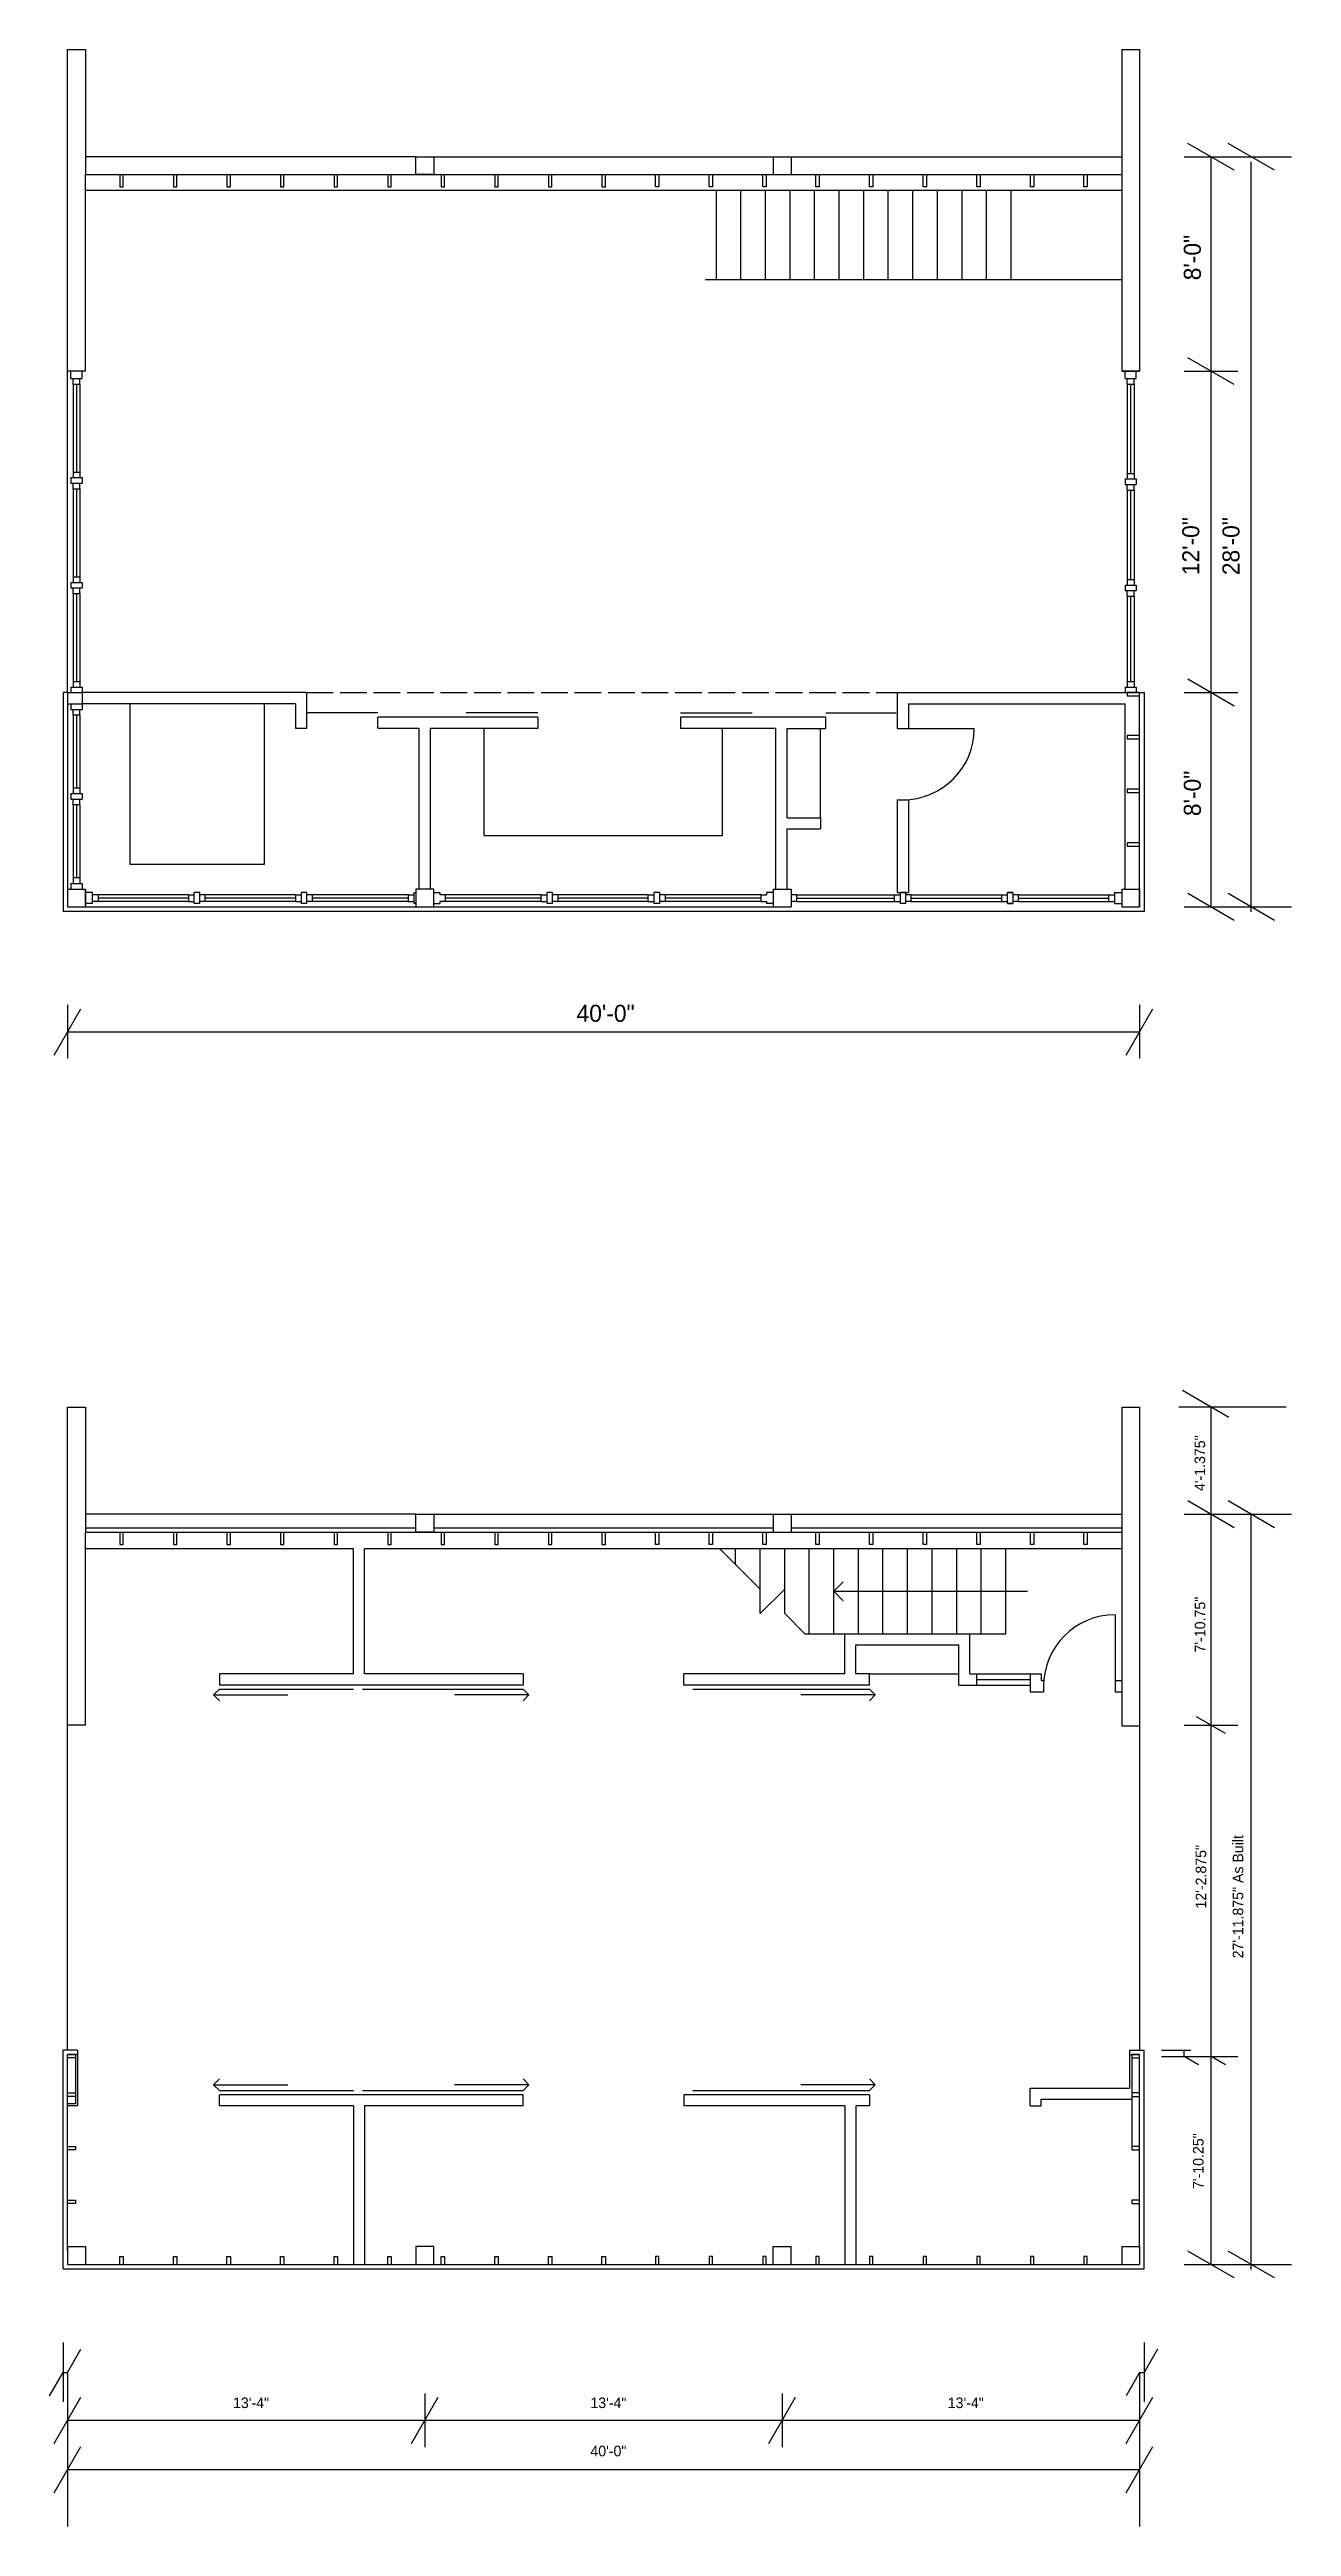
# Model space of a CAD drawing. Header units: inches. Extents: x 683 to 4751, y 1372 to 3815.
# Drawn here: x 1404 to 1960, y 2105 to 3215 of the extents above; entities that cross this region are included whole.
import ezdxf

# ---------------------------------------------------------------- set-up
doc = ezdxf.new("R2010")
doc.units = ezdxf.units.IN
doc.header["$MEASUREMENT"] = 0
doc.linetypes.add('ACAD_ISO02W100', pattern=[15, 12, -3])
for name, color, linetype in [('const', 253, 'Continuous'), ('e1', 253, 'Continuous'), ('e2', 251, 'Continuous'), ('glass', 172, 'Continuous'), ('millwork', 40, 'Continuous'), ('soffit', 253, 'ACAD_ISO02W100'), ('stairs', 140, 'Continuous'), ('walls', 7, 'Continuous')]:
    doc.layers.add(name, color=color, linetype=linetype)

msp = doc.modelspace()

# ---------------------------------------------------------------- texts
at = {"layer": 'const', "attachment_point": 1, "rotation": 90}
for s, insert, char_height, width in [('8\'-0"', (1912.1, 3111.4), 7.64, 2912.54), ('12\'-0"', (1911.4, 2979.3), 7.64, 2912.54), ('28\'-0"', (1929.4, 2979.3), 7.64, 2912.54), ('8\'-0"', (1912.1, 2871.4), 7.64, 2912.54), ('4\'-1.375"', (1916.9, 2569.1), 4.74, 1805.775), ('7\'-10.75"', (1917, 2496.8), 4.74, 1805.775), ('12\'-2.875"', (1917.4, 2382.1), 4.74, 1805.775), ('27\'-11.875" As Built', (1934, 2359.8), 4.736, 1805.775), ('7\'-10.25"', (1916.2, 2256.5), 4.74, 1805.775)]:
    msp.add_mtext(s, dxfattribs=dict(at, insert=insert, char_height=char_height, width=width))
at = {"layer": 'const', "attachment_point": 1}
for s, insert, char_height, width in [('40\'-0"', (1640.2, 2786.9), 7.64, 2912.54), ('13\'-4"', (1486.4, 2163.1), 4.74, 1805.775), ('13\'-4"', (1646.4, 2163.1), 4.74, 1805.775), ('13\'-4"', (1806.4, 2163.1), 4.74, 1805.775), ('40\'-0"', (1646.4, 2141.5), 4.74, 1805.775)]:
    msp.add_mtext(s, dxfattribs=dict(at, insert=insert, char_height=char_height, width=width))

# ---------------------------------------------------------------- linework, layer by layer
at = {"layer": 'const'}
for p, q in [((1912.3, 3166.7), (1960.3, 3166.7)), ((1934.7, 3160.7), (1913.9, 3172.7)), ((1924.3, 2830.7), (1924.3, 3166.7)), ((1952.7, 3160.7), (1931.9, 3172.7)), ((1942.3, 2828.5), (1942.3, 3164.5)), ((1934.7, 3064.7), (1913.9, 3076.7)), ((1912.3, 3070.7), (1936.3, 3070.7)), ((1934.7, 2920.7), (1913.9, 2932.7)), ((1912.3, 2926.7), (1936.3, 2926.7)), ((1912.3, 2830.7), (1960.3, 2830.7)), ((1934.7, 2824.7), (1913.9, 2836.7)), ((1952.7, 2824.7), (1931.9, 2836.7)), ((1406.3, 2764.4), (1418.3, 2785.1)), ((1412.3, 2786.8), (1412.3, 2762.8)), ((1886.3, 2764.4), (1898.3, 2785.1)), ((1892.3, 2786.8), (1892.3, 2762.8)), ((1412.3, 2774.8), (1892.3, 2774.8)), ((1932.3, 2602.1), (1911.5, 2614.1)), ((1957.9, 2606.7), (1909.9, 2606.7)), ((1924.3, 2222.7), (1924.3, 2606.7)), ((1934.7, 2552.7), (1913.9, 2564.7)), ((1952.7, 2552.7), (1931.9, 2564.7)), ((1912.3, 2558.7), (1960.3, 2558.7)), ((1942.3, 2220.5), (1942.3, 2558.7)), ((1912.3, 2464.2), (1936.3, 2464.2)), ((1930.7, 2460.5), (1917.8, 2468)), ((1902.1, 2318.7), (1915.2, 2318.7)), ((1912.3, 2315.9), (1912.3, 2318.7)), ((1902.1, 2315.9), (1936.3, 2315.9)), ((1918.7, 2312.1), (1912.3, 2315.9)), ((1930.7, 2312.1), (1924.3, 2315.9)), ((1912.3, 2222.7), (1960.3, 2222.7)), ((1934.7, 2216.7), (1913.9, 2228.7)), ((1952.7, 2216.7), (1931.9, 2228.7)), ((1412.3, 2174.3), (1418.3, 2184.7)), ((1900.3, 2184.7), (1894.3, 2174.3)), ((1404.3, 2163.9), (1410.3, 2174.3)), ((1406.3, 2142.5), (1418.3, 2163.3)), ((1410.3, 2174.3), (1412.3, 2174.3)), ((1412.3, 2174.3), (1412.3, 2105.3)), ((1566.3, 2142.5), (1578.3, 2163.3)), ((1572.3, 2164.9), (1572.3, 2140.9)), ((1726.3, 2142.5), (1738.3, 2163.3)), ((1732.3, 2164.9), (1732.3, 2140.9)), ((1892.3, 2174.3), (1886.3, 2163.9)), ((1886.3, 2142.5), (1898.3, 2163.3)), ((1892.3, 2174.3), (1892.3, 2105.3)), ((1892.3, 2174.3), (1894.3, 2174.3)), ((1412.3, 2152.9), (1892.3, 2152.9)), ((1406.3, 2120.4), (1418.3, 2141.2)), ((1886.3, 2120.4), (1898.3, 2141.2)), ((1412.3, 2130.8), (1892.3, 2130.8))]:
    msp.add_line(p, q, dxfattribs=at)
at = {"layer": 'e1'}
for p, q in [((1412.3, 2926.7), (1412.3, 3070.7)), ((1410.3, 2926.7), (1410.3, 2828.7)), ((1412.3, 2926.7), (1410.3, 2926.7)), ((1892.3, 2926.7), (1894.3, 2926.7)), ((1894.3, 2926.7), (1894.3, 2828.7)), ((1894.3, 2828.7), (1410.3, 2828.7))]:
    msp.add_line(p, q, dxfattribs=at)
at = {"layer": 'e2'}
for p, q in [((1568.3, 3166.7), (1420.3, 3166.7)), ((1576.3, 3166.7), (1728.3, 3166.7)), ((1736.3, 3166.7), (1884.3, 3166.7)), ((1412.3, 2921.7), (1412.3, 2838.7)), ((1440.3, 2849.7), (1440.3, 2921.7)), ((1500.3, 2921.7), (1500.3, 2849.7)), ((1500.3, 2849.7), (1440.3, 2849.7)), ((1420.3, 2830.7), (1568.3, 2830.7)), ((1576.3, 2830.7), (1728.3, 2830.7)), ((1568.3, 2558.7), (1420.3, 2558.7)), ((1576.3, 2558.7), (1728.3, 2558.7)), ((1736.3, 2558.7), (1884.3, 2558.7)), ((1412.3, 2318.7), (1412.3, 2464.2)), ((1892.3, 2464), (1892.3, 2318.7))]:
    msp.add_line(p, q, dxfattribs=at)
at = {"layer": 'glass'}
for p, q in [((1414.8, 3064.9), (1414.8, 3025.5)), ((1417.8, 3064.9), (1417.8, 3025.5)), ((1886.8, 3064.9), (1886.8, 3024.9)), ((1889.8, 3064.9), (1889.8, 3024.9)), ((1414.8, 3018), (1414.8, 2978.6)), ((1417.8, 3018), (1417.8, 2978.6)), ((1886.8, 3017.4), (1886.8, 2977.4)), ((1889.8, 3017.4), (1889.8, 2977.4)), ((1414.8, 2971.1), (1414.8, 2931.7)), ((1417.8, 2971.1), (1417.8, 2931.7)), ((1886.8, 2969.9), (1886.8, 2931.7)), ((1889.8, 2969.9), (1889.8, 2931.7)), ((1414.8, 2916.7), (1414.8, 2884)), ((1417.8, 2916.7), (1417.8, 2884)), ((1414.8, 2876.5), (1414.8, 2843.7)), ((1417.8, 2876.5), (1417.8, 2843.7)), ((1466.5, 2836.2), (1426, 2836.2)), ((1466.5, 2833.2), (1426, 2833.2)), ((1514.5, 2836.2), (1474, 2836.2)), ((1514.5, 2833.2), (1474, 2833.2)), ((1565, 2836.2), (1522, 2836.2)), ((1565, 2833.2), (1522, 2833.2)), ((1624.3, 2836.2), (1581.5, 2836.2)), ((1624.3, 2833.2), (1581.5, 2833.2)), ((1672.3, 2836.2), (1632, 2836.2)), ((1672.3, 2833.2), (1632, 2833.2)), ((1722.8, 2836.2), (1680, 2836.2)), ((1722.8, 2833.2), (1680, 2833.2)), ((1738.8, 2836.2), (1782.6, 2836.2)), ((1738.8, 2833.2), (1782.6, 2833.2)), ((1790.1, 2836.2), (1830.6, 2836.2)), ((1790.1, 2833.2), (1830.6, 2833.2)), ((1838.1, 2836.2), (1878.6, 2836.2)), ((1838.1, 2833.2), (1878.6, 2833.2)), ((1819.3, 2484.7), (1843.3, 2484.7))]:
    msp.add_line(p, q, dxfattribs=at)
at = {"layer": 'millwork'}
for p, q in [((1416.3, 3064.9), (1416.3, 3025.5)), ((1888.3, 3064.9), (1888.3, 3024.9)), ((1416.3, 3018), (1416.3, 2978.6)), ((1888.3, 3017.4), (1888.3, 2977.4)), ((1416.3, 2971.1), (1416.3, 2931.7)), ((1888.3, 2969.9), (1888.3, 2931.7)), ((1551.3, 2917.7), (1519.3, 2917.7)), ((1622.8, 2917.7), (1590.8, 2917.7)), ((1686.8, 2917.7), (1718.8, 2917.7)), ((1751.8, 2917.7), (1783.3, 2917.7)), ((1416.3, 2916.7), (1416.3, 2884)), ((1598.8, 2862.7), (1598.8, 2910.7)), ((1705.5, 2862.7), (1705.5, 2910.7)), ((1749.5, 2870.7), (1749.5, 2910.7)), ((1786.3, 2910.7), (1818.3, 2910.7)), ((1416.3, 2876.5), (1416.3, 2843.7)), ((1598.8, 2862.7), (1705.5, 2862.7)), ((1466.5, 2834.7), (1426, 2834.7)), ((1514.5, 2834.7), (1474, 2834.7)), ((1565, 2834.7), (1522, 2834.7)), ((1624.3, 2834.7), (1581.5, 2834.7)), ((1672.3, 2834.7), (1632, 2834.7)), ((1722.8, 2834.7), (1680, 2834.7)), ((1738.8, 2834.7), (1782.6, 2834.7)), ((1790.1, 2834.7), (1830.6, 2834.7)), ((1838.1, 2834.7), (1878.6, 2834.7)), ((1881.3, 2513.7), (1881.3, 2481.7)), ((1771.3, 2487.2), (1811.3, 2487.2)), ((1819.3, 2487.2), (1843.3, 2487.2)), ((1480.3, 2480.4), (1540.3, 2480.4)), ((1544.3, 2480.4), (1616.3, 2480.4)), ((1692.3, 2480.4), (1771.3, 2480.4)), ((1819.3, 2482.2), (1843.3, 2482.2)), ((1480.3, 2300.6), (1540.3, 2300.6)), ((1544.3, 2300.6), (1616.3, 2300.6)), ((1692.3, 2300.6), (1771.3, 2300.6))]:
    msp.add_line(p, q, dxfattribs=at)
for centre, start, end in [((1786.3, 2910.7), 270, 0), ((1881.3, 2481.7), 90, 180)]:
    msp.add_arc(centre, 32, start, end, dxfattribs=at)
at = {"layer": 'soffit'}
msp.add_line((1519.3, 2926.7), (1783.8, 2926.7), dxfattribs=at)
at = {"layer": 'stairs'}
for p, q in [((1702.8, 3111.7), (1702.8, 3151.7)), ((1713.8, 3111.7), (1713.8, 3151.7)), ((1724.8, 3111.7), (1724.8, 3151.7)), ((1735.8, 3111.7), (1735.8, 3151.7)), ((1746.8, 3111.7), (1746.8, 3151.7)), ((1757.8, 3111.7), (1757.8, 3151.7)), ((1768.8, 3111.7), (1768.8, 3151.7)), ((1779.8, 3111.7), (1779.8, 3151.7)), ((1790.8, 3111.7), (1790.8, 3151.7)), ((1801.8, 3111.7), (1801.8, 3151.7)), ((1812.8, 3111.7), (1812.8, 3151.7)), ((1823.8, 3111.7), (1823.8, 3151.7)), ((1834.8, 3111.7), (1834.8, 3151.7)), ((1697.8, 3111.7), (1884.3, 3111.7)), ((1722.4, 2525.2), (1704.4, 2543.2)), ((1711.4, 2536.2), (1711.4, 2543.2)), ((1722.4, 2514.2), (1722.4, 2543.2)), ((1733.4, 2514.2), (1733.4, 2543.2)), ((1744.4, 2505.2), (1744.4, 2543.2)), ((1755.4, 2505.2), (1755.4, 2543.2)), ((1766.4, 2505.2), (1766.4, 2543.2)), ((1777.4, 2505.2), (1777.4, 2543.2)), ((1788.4, 2505.2), (1788.4, 2543.2)), ((1799.4, 2505.2), (1799.4, 2543.2)), ((1810.4, 2505.2), (1810.4, 2543.2)), ((1821.4, 2505.2), (1821.4, 2543.2)), ((1832.4, 2505.2), (1832.4, 2543.2)), ((1722.4, 2514.2), (1733.4, 2525.2)), ((1755.4, 2524.2), (1759.6, 2528.5)), ((1755.4, 2524.2), (1842.1, 2524.2)), ((1755.4, 2524.2), (1759.6, 2520)), ((1742.4, 2505.2), (1733.4, 2514.2)), ((1742.4, 2505.2), (1760.3, 2505.2)), ((1816.3, 2505.2), (1832.4, 2505.2)), ((1477.7, 2477.8), (1480.3, 2480.4)), ((1477.7, 2477.8), (1511, 2477.8)), ((1477.7, 2477.8), (1480.3, 2475.1)), ((1618.9, 2477.8), (1585.6, 2477.8)), ((1618.9, 2477.8), (1616.3, 2480.4)), ((1618.9, 2477.8), (1616.3, 2475.1)), ((1773.9, 2477.8), (1740.6, 2477.8)), ((1773.9, 2477.8), (1771.3, 2480.4)), ((1773.9, 2477.8), (1771.3, 2475.1)), ((1477.7, 2303.2), (1480.3, 2305.8)), ((1477.7, 2303.2), (1511, 2303.2)), ((1477.7, 2303.2), (1480.3, 2300.6)), ((1618.9, 2303.2), (1585.6, 2303.2)), ((1618.9, 2303.2), (1616.3, 2305.8)), ((1618.9, 2303.2), (1616.3, 2300.6)), ((1773.9, 2303.2), (1740.6, 2303.2)), ((1773.9, 2303.2), (1771.3, 2305.8)), ((1773.9, 2303.2), (1771.3, 2300.6))]:
    msp.add_line(p, q, dxfattribs=at)
at = {"layer": 'walls'}
for p, q in [((1412.3, 3070.7), (1412.3, 3214.7)), ((1412.3, 3214.7), (1420.3, 3214.7)), ((1420.3, 3214.7), (1420.3, 3158.7)), ((1884.3, 3214.7), (1884.3, 3158.7)), ((1884.3, 3214.7), (1892.3, 3214.7)), ((1892.3, 3214.7), (1892.3, 3070.7)), ((1568.3, 3158.7), (1568.3, 3166.7)), ((1568.3, 3166.7), (1576.3, 3166.7)), ((1576.3, 3166.7), (1576.3, 3158.7)), ((1728.3, 3166.7), (1736.3, 3166.7)), ((1728.3, 3166.7), (1728.3, 3158.7)), ((1736.3, 3166.7), (1736.3, 3158.7)), ((1420.3, 3070.7), (1420.3, 3158.7)), ((1420.3, 3158.7), (1884.3, 3158.7)), ((1420.3, 3151.7), (1884.3, 3151.7)), ((1576.3, 3158.7), (1568.3, 3158.7)), ((1576.3, 3158.7), (1568.3, 3158.7)), ((1728.3, 3158.7), (1736.3, 3158.7)), ((1728.3, 3158.7), (1736.3, 3158.7)), ((1884.3, 3158.7), (1884.3, 3070.7)), ((1420.3, 3070.7), (1412.3, 3070.7)), ((1413.8, 3067.4), (1413.8, 3070.7)), ((1413.8, 3067.4), (1418.8, 3067.4)), ((1414.8, 3064.9), (1414.8, 3067.4)), ((1414.8, 3064.9), (1417.8, 3064.9)), ((1417.8, 3064.9), (1417.8, 3067.4)), ((1418.8, 3067.4), (1418.8, 3070.7)), ((1884.3, 3070.7), (1892.3, 3070.7)), ((1892.3, 3070.7), (1884.3, 3070.7)), ((1885.8, 3070.7), (1890.8, 3070.7)), ((1885.8, 3067.4), (1885.8, 3070.7)), ((1885.8, 3067.4), (1890.8, 3067.4)), ((1886.8, 3064.9), (1886.8, 3067.4)), ((1886.8, 3064.9), (1889.8, 3064.9)), ((1889.8, 3064.9), (1889.8, 3067.4)), ((1890.8, 3067.4), (1890.8, 3070.7)), ((1413.8, 3023), (1418.8, 3023)), ((1413.8, 3023), (1413.8, 3020.5)), ((1413.8, 3020.5), (1418.8, 3020.5)), ((1414.8, 3025.5), (1414.8, 3023)), ((1414.8, 3025.5), (1417.8, 3025.5)), ((1414.8, 3018), (1414.8, 3020.5)), ((1414.8, 3018), (1417.8, 3018)), ((1417.8, 3025.5), (1417.8, 3023)), ((1417.8, 3018), (1417.8, 3020.5)), ((1418.8, 3023), (1418.8, 3020.5)), ((1885.8, 3022.4), (1890.8, 3022.4)), ((1885.8, 3022.4), (1885.8, 3019.9)), ((1885.8, 3019.9), (1890.8, 3019.9)), ((1886.8, 3024.9), (1889.8, 3024.9)), ((1886.8, 3024.9), (1886.8, 3022.4)), ((1886.8, 3017.4), (1886.8, 3019.9)), ((1889.8, 3024.9), (1889.8, 3022.4)), ((1889.8, 3017.4), (1889.8, 3019.9)), ((1890.8, 3022.4), (1890.8, 3019.9)), ((1886.8, 3017.4), (1889.8, 3017.4)), ((1413.8, 2976.1), (1418.8, 2976.1)), ((1413.8, 2976.1), (1413.8, 2973.6)), ((1413.8, 2973.6), (1418.8, 2973.6)), ((1414.8, 2978.6), (1414.8, 2976.1)), ((1414.8, 2978.6), (1417.8, 2978.6)), ((1414.8, 2971.1), (1414.8, 2973.6)), ((1417.8, 2978.6), (1417.8, 2976.1)), ((1417.8, 2971.1), (1417.8, 2973.6)), ((1418.8, 2976.1), (1418.8, 2973.6)), ((1885.8, 2974.9), (1885.8, 2972.4)), ((1885.8, 2974.9), (1890.8, 2974.9)), ((1886.8, 2977.4), (1889.8, 2977.4)), ((1886.8, 2977.4), (1886.8, 2974.9)), ((1889.8, 2977.4), (1889.8, 2974.9)), ((1890.8, 2974.9), (1890.8, 2972.4)), ((1414.8, 2971.1), (1417.8, 2971.1)), ((1885.8, 2972.4), (1890.8, 2972.4)), ((1886.8, 2969.9), (1886.8, 2972.4)), ((1886.8, 2969.9), (1889.8, 2969.9)), ((1889.8, 2969.9), (1889.8, 2972.4)), ((1413.8, 2929.2), (1418.8, 2929.2)), ((1413.8, 2929.2), (1413.8, 2926.7)), ((1414.8, 2931.7), (1417.8, 2931.7)), ((1414.8, 2931.7), (1414.8, 2929.2)), ((1417.8, 2931.7), (1417.8, 2929.2)), ((1418.8, 2929.2), (1418.8, 2919.2)), ((1885.8, 2929.2), (1885.8, 2926.7)), ((1885.8, 2929.2), (1890.8, 2929.2)), ((1886.8, 2931.7), (1886.8, 2929.2)), ((1886.8, 2931.7), (1889.8, 2931.7)), ((1889.8, 2931.7), (1889.8, 2929.2)), ((1890.8, 2929.2), (1890.8, 2926.7)), ((1412.3, 2926.7), (1418.8, 2926.7)), ((1412.3, 2926.7), (1412.3, 2921.7)), ((1412.3, 2921.7), (1418.8, 2921.7)), ((1413.8, 2921.7), (1413.8, 2919.2)), ((1413.8, 2919.2), (1418.8, 2919.2)), ((1414.8, 2916.7), (1414.8, 2919.2)), ((1417.8, 2916.7), (1417.8, 2919.2)), ((1519.3, 2926.7), (1418.8, 2926.7)), ((1514.3, 2921.7), (1418.8, 2921.7)), ((1514.3, 2921.7), (1514.3, 2910.7)), ((1519.3, 2926.7), (1519.3, 2910.7)), ((1783.8, 2926.7), (1884.3, 2926.7)), ((1783.8, 2926.7), (1783.8, 2910.7)), ((1788.8, 2921.7), (1885.8, 2921.7)), ((1788.8, 2921.7), (1788.8, 2910.7)), ((1884.3, 2926.7), (1892.3, 2926.7)), ((1884.8, 2926.7), (1890.8, 2926.7)), ((1885.8, 2838.7), (1885.8, 2921.7)), ((1886.8, 2926.7), (1892.3, 2926.7)), ((1892.3, 2830.7), (1892.3, 2926.7)), ((1414.8, 2916.7), (1417.8, 2916.7)), ((1519.3, 2910.7), (1514.3, 2910.7)), ((1622.8, 2915.7), (1551.3, 2915.7)), ((1551.3, 2911.1), (1551.3, 2915.7)), ((1551.3, 2911.1), (1551.3, 2910.7)), ((1569.8, 2910.7), (1551.3, 2910.7)), ((1569.8, 2838.7), (1569.8, 2910.7)), ((1622.8, 2910.7), (1574.8, 2910.7)), ((1574.8, 2838.7), (1574.8, 2910.7)), ((1622.8, 2915.7), (1622.8, 2910.7)), ((1686.8, 2915.7), (1686.8, 2910.7)), ((1751.8, 2915.7), (1686.8, 2915.7)), ((1729.5, 2910.7), (1686.8, 2910.7)), ((1729.5, 2838.7), (1729.5, 2910.7)), ((1734.5, 2910.7), (1751.8, 2910.7)), ((1734.5, 2870.7), (1734.5, 2910.7)), ((1751.8, 2910.7), (1751.8, 2915.7)), ((1783.8, 2910.7), (1788.8, 2910.7)), ((1413.8, 2881.5), (1418.8, 2881.5)), ((1413.8, 2881.5), (1413.8, 2879)), ((1413.8, 2879), (1418.8, 2879)), ((1414.8, 2884), (1414.8, 2881.5)), ((1414.8, 2884), (1417.8, 2884)), ((1414.8, 2876.5), (1414.8, 2879)), ((1417.8, 2876.5), (1414.8, 2876.5)), ((1417.8, 2884), (1417.8, 2881.5)), ((1417.8, 2876.5), (1417.8, 2879)), ((1418.8, 2881.5), (1418.8, 2879)), ((1783.8, 2878.7), (1788.8, 2878.7)), ((1783.8, 2878.7), (1783.8, 2837.2)), ((1788.8, 2878.7), (1788.8, 2837.2)), ((1734.5, 2870.7), (1749.5, 2870.7)), ((1734.5, 2838.7), (1734.5, 2865.7)), ((1734.5, 2865.7), (1749.5, 2865.7)), ((1749.5, 2870.7), (1749.5, 2865.7)), ((1413.8, 2841.2), (1418.8, 2841.2)), ((1413.8, 2841.2), (1413.8, 2838.7)), ((1417.8, 2843.7), (1414.8, 2843.7)), ((1414.8, 2843.7), (1414.8, 2841.2)), ((1417.8, 2843.7), (1417.8, 2841.2)), ((1418.8, 2841.2), (1418.8, 2838.7)), ((1412.3, 2838.7), (1420.3, 2838.7)), ((1412.3, 2838.7), (1412.3, 2830.7)), ((1412.3, 2830.7), (1420.3, 2830.7)), ((1420.3, 2838.7), (1420.3, 2830.7)), ((1420.3, 2830.7), (1420.3, 2838.7)), ((1423.5, 2837.2), (1420.3, 2837.2)), ((1423.5, 2832.2), (1420.3, 2832.2)), ((1423.5, 2832.2), (1423.5, 2837.2)), ((1426, 2836.2), (1423.5, 2836.2)), ((1426, 2833.2), (1423.5, 2833.2)), ((1426, 2836.2), (1426, 2833.2)), ((1466.5, 2836.2), (1469, 2836.2)), ((1466.5, 2836.2), (1466.5, 2833.2)), ((1466.5, 2833.2), (1469, 2833.2)), ((1469, 2832.2), (1469, 2837.2)), ((1471.5, 2837.2), (1469, 2837.2)), ((1471.5, 2832.2), (1469, 2832.2)), ((1471.5, 2832.2), (1471.5, 2837.2)), ((1474, 2836.2), (1471.5, 2836.2)), ((1474, 2833.2), (1471.5, 2833.2)), ((1474, 2833.2), (1474, 2836.2)), ((1514.5, 2836.2), (1517, 2836.2)), ((1514.5, 2833.2), (1514.5, 2836.2)), ((1514.5, 2833.2), (1517, 2833.2)), ((1517, 2832.2), (1517, 2837.2)), ((1519.5, 2837.2), (1517, 2837.2)), ((1519.5, 2832.2), (1517, 2832.2)), ((1519.5, 2832.2), (1519.5, 2837.2)), ((1522, 2836.2), (1519.5, 2836.2)), ((1522, 2833.2), (1519.5, 2833.2)), ((1522, 2833.2), (1522, 2836.2)), ((1565, 2833.2), (1565, 2836.2)), ((1565, 2836.2), (1567.5, 2836.2)), ((1565, 2833.2), (1567.5, 2833.2)), ((1567.5, 2832.2), (1567.5, 2837.2)), ((1567.5, 2837.2), (1568.3, 2837.2)), ((1568.3, 2832.2), (1567.5, 2832.2)), ((1576.3, 2838.7), (1568.3, 2838.7)), ((1568.3, 2838.7), (1568.3, 2830.7)), ((1568.3, 2830.7), (1576.3, 2830.7)), ((1576.3, 2830.7), (1576.3, 2838.7)), ((1576.3, 2837.2), (1579, 2837.2)), ((1576.3, 2832.2), (1579, 2832.2)), ((1579, 2837.2), (1579, 2836.2)), ((1581.5, 2836.2), (1579, 2836.2)), ((1581.5, 2833.2), (1579, 2833.2)), ((1579, 2833.2), (1579, 2832.2)), ((1581.5, 2833.2), (1581.5, 2836.2)), ((1624.3, 2836.2), (1627, 2836.2)), ((1624.3, 2833.2), (1624.3, 2836.2)), ((1624.3, 2833.2), (1627, 2833.2)), ((1629.5, 2837.2), (1627, 2837.2)), ((1627, 2832.2), (1627, 2837.2)), ((1629.5, 2832.2), (1627, 2832.2)), ((1629.5, 2832.2), (1629.5, 2837.2)), ((1632, 2836.2), (1629.5, 2836.2)), ((1632, 2833.2), (1629.5, 2833.2)), ((1632, 2833.2), (1632, 2836.2)), ((1672.3, 2833.2), (1672.3, 2836.2)), ((1672.3, 2836.2), (1675, 2836.2)), ((1672.3, 2833.2), (1675, 2833.2)), ((1675, 2832.2), (1675, 2837.2)), ((1677.5, 2837.2), (1675, 2837.2)), ((1677.5, 2832.2), (1675, 2832.2)), ((1677.5, 2832.2), (1677.5, 2837.2)), ((1680, 2836.2), (1677.5, 2836.2)), ((1680, 2833.2), (1677.5, 2833.2)), ((1680, 2833.2), (1680, 2836.2)), ((1722.8, 2833.2), (1722.8, 2836.2)), ((1722.8, 2836.2), (1725.3, 2836.2)), ((1722.8, 2833.2), (1725.3, 2833.2)), ((1728, 2837.2), (1725.3, 2837.2)), ((1725.3, 2837.2), (1725.3, 2836.2)), ((1725.3, 2833.2), (1725.3, 2832.2)), ((1728, 2832.2), (1725.3, 2832.2)), ((1728.3, 2838.7), (1736.3, 2838.7)), ((1728.3, 2838.7), (1728.3, 2830.7)), ((1728.3, 2830.7), (1736.3, 2830.7)), ((1736.3, 2838.7), (1736.3, 2830.7)), ((1738.8, 2836.2), (1736.3, 2836.2)), ((1738.8, 2833.2), (1736.3, 2833.2)), ((1738.8, 2833.2), (1738.8, 2836.2)), ((1782.6, 2833.2), (1782.6, 2836.2)), ((1782.6, 2836.2), (1785.1, 2836.2)), ((1782.6, 2833.2), (1785.1, 2833.2)), ((1783.8, 2837.2), (1788.8, 2837.2)), ((1785.1, 2837.2), (1785.1, 2832.2)), ((1787.6, 2837.2), (1785.1, 2837.2)), ((1787.6, 2832.2), (1785.1, 2832.2)), ((1787.6, 2832.2), (1787.6, 2837.2)), ((1790.1, 2836.2), (1787.6, 2836.2)), ((1790.1, 2833.2), (1787.6, 2833.2)), ((1790.1, 2833.2), (1790.1, 2836.2)), ((1830.6, 2836.2), (1833.1, 2836.2)), ((1830.6, 2833.2), (1830.6, 2836.2)), ((1830.6, 2833.2), (1833.1, 2833.2)), ((1833.1, 2832.2), (1833.1, 2837.2)), ((1833.1, 2837.2), (1835.6, 2837.2)), ((1835.6, 2837.2), (1833.1, 2837.2)), ((1833.1, 2832.2), (1835.6, 2832.2)), ((1835.6, 2832.2), (1833.1, 2832.2)), ((1835.6, 2837.2), (1835.6, 2832.2)), ((1838.1, 2836.2), (1835.6, 2836.2)), ((1838.1, 2833.2), (1835.6, 2833.2)), ((1838.1, 2833.2), (1838.1, 2836.2)), ((1838.1, 2833.2), (1838.1, 2836.2)), ((1878.6, 2833.2), (1878.6, 2836.2)), ((1878.6, 2836.2), (1881.1, 2836.2)), ((1878.6, 2833.2), (1881.1, 2833.2)), ((1881.1, 2837.2), (1881.1, 2832.2)), ((1881.1, 2837.2), (1884.3, 2837.2)), ((1881.1, 2832.2), (1884.3, 2832.2)), ((1884.3, 2838.7), (1892.3, 2838.7)), ((1884.3, 2838.7), (1884.3, 2830.7)), ((1884.3, 2830.7), (1892.3, 2830.7)), ((1892.3, 2838.7), (1892.3, 2830.7)), ((1412.3, 2464.2), (1412.3, 2606.7)), ((1412.3, 2606.7), (1420.3, 2606.7)), ((1420.3, 2606.7), (1420.3, 2558.7)), ((1884.3, 2606.7), (1884.3, 2558.7)), ((1884.3, 2606.7), (1892.3, 2606.7)), ((1892.3, 2606.7), (1892.3, 2464)), ((1420.3, 2558.7), (1420.3, 2550.7)), ((1420.3, 2552.7), (1568.3, 2552.7)), ((1568.3, 2558.7), (1576.3, 2558.7)), ((1568.3, 2550.7), (1568.3, 2558.7)), ((1576.3, 2558.7), (1576.3, 2550.7)), ((1576.3, 2552.7), (1728.3, 2552.7)), ((1728.3, 2558.7), (1728.3, 2550.7)), ((1728.3, 2558.7), (1736.3, 2558.7)), ((1736.3, 2558.7), (1736.3, 2550.7)), ((1736.3, 2552.7), (1884.3, 2552.7)), ((1884.3, 2558.7), (1884.3, 2550.7)), ((1420.3, 2550.7), (1884.3, 2550.7)), ((1420.3, 2464.2), (1420.3, 2550.7)), ((1540.3, 2543.2), (1420.3, 2543.2)), ((1540.3, 2487.2), (1540.3, 2543.2)), ((1884.3, 2543.2), (1545.3, 2543.2)), ((1545.3, 2487.2), (1545.3, 2543.2)), ((1576.3, 2550.7), (1568.3, 2550.7)), ((1728.3, 2550.7), (1736.3, 2550.7)), ((1884.3, 2550.7), (1884.3, 2464)), ((1760.3, 2505.2), (1816.3, 2505.2)), ((1760.3, 2487.2), (1760.3, 2505.2)), ((1765.3, 2500.2), (1811.3, 2500.2)), ((1765.3, 2487.2), (1765.3, 2500.2)), ((1811.3, 2482.2), (1811.3, 2500.2)), ((1816.3, 2487.2), (1816.3, 2505.2)), ((1540.3, 2487.2), (1480.3, 2487.2)), ((1480.3, 2487.2), (1480.3, 2482.2)), ((1616.3, 2487.2), (1545.3, 2487.2)), ((1616.3, 2487.2), (1616.3, 2482.2)), ((1688.3, 2482.2), (1688.3, 2487.2)), ((1760.3, 2487.2), (1688.3, 2487.2)), ((1771.3, 2487.2), (1765.3, 2487.2)), ((1771.3, 2482.2), (1771.3, 2487.2)), ((1816.3, 2487.2), (1819.3, 2487.2)), ((1819.3, 2487.2), (1819.3, 2482.2)), ((1843.3, 2487.2), (1843.3, 2479.2)), ((1843.3, 2487.2), (1848.3, 2487.2)), ((1848.3, 2487.2), (1848.3, 2484.2)), ((1616.3, 2482.2), (1480.3, 2482.2)), ((1771.3, 2482.2), (1688.3, 2482.2)), ((1811.3, 2482.2), (1819.3, 2482.2)), ((1843.3, 2479.2), (1849.3, 2479.2)), ((1848.3, 2484.2), (1849.3, 2484.2)), ((1849.3, 2482.2), (1849.3, 2479.2)), ((1881.3, 2484.2), (1881.3, 2479.2)), ((1881.3, 2484.2), (1884.3, 2484.2)), ((1881.3, 2479.2), (1884.3, 2479.2)), ((1420.3, 2464.2), (1412.3, 2464.2)), ((1884.3, 2464), (1892.3, 2464)), ((1410.3, 2220.7), (1410.3, 2318.7)), ((1416.8, 2318.7), (1410.3, 2318.7)), ((1416.8, 2318.7), (1416.8, 2293.7)), ((1887.8, 2318.7), (1894.3, 2318.7)), ((1887.8, 2318.7), (1887.8, 2301.7)), ((1894.3, 2220.7), (1894.3, 2318.7)), ((1412.3, 2228.7), (1412.3, 2316.7)), ((1416.8, 2316.7), (1412.3, 2316.7)), ((1415.8, 2315.2), (1415.8, 2294.7)), ((1887.8, 2316.7), (1892.3, 2316.7)), ((1888.8, 2315.2), (1888.8, 2275.5)), ((1892.3, 2230.7), (1892.3, 2316.7)), ((1616.3, 2298.7), (1480.3, 2298.7)), ((1480.3, 2293.7), (1480.3, 2298.7)), ((1616.3, 2293.7), (1616.3, 2298.7)), ((1771.3, 2298.7), (1688.3, 2298.7)), ((1688.3, 2298.7), (1688.3, 2293.7)), ((1771.3, 2298.7), (1771.3, 2293.7)), ((1843.3, 2293.7), (1843.3, 2301.7)), ((1843.3, 2301.7), (1887.8, 2301.7)), ((1848.3, 2293.7), (1848.3, 2296.7)), ((1848.3, 2296.7), (1849.3, 2296.7)), ((1848.3, 2296.7), (1888.8, 2296.7)), ((1881.3, 2301.7), (1884.3, 2301.7)), ((1415.8, 2294.7), (1412.3, 2294.7)), ((1416.8, 2293.7), (1412.3, 2293.7)), ((1540.3, 2293.7), (1480.3, 2293.7)), ((1540.3, 2293.7), (1540.3, 2222.7)), ((1545.3, 2293.7), (1545.3, 2222.7)), ((1616.3, 2293.7), (1545.3, 2293.7)), ((1760.3, 2293.7), (1688.3, 2293.7)), ((1760.3, 2293.7), (1760.3, 2222.7)), ((1765.3, 2293.7), (1765.3, 2222.7)), ((1771.3, 2293.7), (1765.3, 2293.7)), ((1843.3, 2293.7), (1848.3, 2293.7)), ((1412.3, 2230.7), (1420.3, 2230.7)), ((1412.3, 2230.7), (1412.3, 2222.7)), ((1420.3, 2230.7), (1420.3, 2222.7)), ((1568.3, 2230.7), (1568.3, 2222.7)), ((1576.3, 2230.7), (1568.3, 2230.7)), ((1576.3, 2222.7), (1576.3, 2230.7)), ((1728.3, 2230.7), (1736.3, 2230.7)), ((1728.3, 2222.7), (1728.3, 2230.7)), ((1736.3, 2222.7), (1736.3, 2230.7)), ((1884.3, 2230.7), (1892.3, 2230.7)), ((1884.3, 2230.7), (1884.3, 2222.7)), ((1892.3, 2230.7), (1892.3, 2222.7)), ((1410.3, 2220.7), (1894.3, 2220.7)), ((1412.3, 2222.7), (1420.3, 2222.7)), ((1418.3, 2222.7), (1570.3, 2222.7)), ((1568.3, 2222.7), (1576.3, 2222.7)), ((1576.3, 2222.7), (1728.3, 2222.7)), ((1728.3, 2222.7), (1736.3, 2222.7)), ((1736.3, 2222.7), (1884.3, 2222.7)), ((1884.3, 2222.7), (1892.3, 2222.7)), ((1410.3, 2187.7), (1410.3, 2161.2)), ((1894.3, 2187.7), (1894.3, 2161.2))]:
    msp.add_line(p, q, dxfattribs=at)
for points in [[(1435.7, 3158.7), (1435.7, 3153.2), (1437.2, 3153.2), (1437.2, 3158.7)], [(1459.7, 3158.7), (1459.7, 3153.2), (1461.2, 3153.2), (1461.2, 3158.7)], [(1483.7, 3158.7), (1483.7, 3153.2), (1485.2, 3153.2), (1485.2, 3158.7)], [(1507.7, 3158.7), (1507.7, 3153.2), (1509.2, 3153.2), (1509.2, 3158.7)], [(1531.7, 3158.7), (1531.7, 3153.2), (1533.2, 3153.2), (1533.2, 3158.7)], [(1555.7, 3158.7), (1555.7, 3153.2), (1557.2, 3153.2), (1557.2, 3158.7)], [(1579.6, 3158.7), (1579.6, 3153.2), (1581.1, 3153.2), (1581.1, 3158.7)], [(1603.6, 3158.7), (1603.6, 3153.2), (1605.1, 3153.2), (1605.1, 3158.7)], [(1627.6, 3158.7), (1627.6, 3153.2), (1629.1, 3153.2), (1629.1, 3158.7)], [(1651.6, 3158.7), (1651.6, 3153.2), (1653.1, 3153.2), (1653.1, 3158.7)], [(1677.1, 3158.7), (1677.1, 3153.2), (1675.6, 3153.2), (1675.6, 3158.7)], [(1701.1, 3158.7), (1701.1, 3153.2), (1699.6, 3153.2), (1699.6, 3158.7)], [(1725.1, 3158.7), (1725.1, 3153.2), (1723.6, 3153.2), (1723.6, 3158.7)], [(1748.9, 3158.7), (1748.9, 3153.2), (1747.4, 3153.2), (1747.4, 3158.7)], [(1772.9, 3158.7), (1772.9, 3153.2), (1771.4, 3153.2), (1771.4, 3158.7)], [(1796.9, 3158.7), (1796.9, 3153.2), (1795.4, 3153.2), (1795.4, 3158.7)], [(1820.9, 3158.7), (1820.9, 3153.2), (1819.4, 3153.2), (1819.4, 3158.7)], [(1844.9, 3158.7), (1844.9, 3153.2), (1843.4, 3153.2), (1843.4, 3158.7)], [(1868.9, 3158.7), (1868.9, 3153.2), (1867.4, 3153.2), (1867.4, 3158.7)], [(1892.3, 2926.7), (1886.8, 2926.7), (1886.8, 2925.2), (1892.3, 2925.2)], [(1892.3, 2907.5), (1886.8, 2907.5), (1886.8, 2906), (1892.3, 2906)], [(1892.3, 2883.5), (1886.8, 2883.5), (1886.8, 2882), (1892.3, 2882)], [(1892.3, 2859.5), (1886.8, 2859.5), (1886.8, 2858), (1892.3, 2858)], [(1435.7, 2550.7), (1435.7, 2545.2), (1437.2, 2545.2), (1437.2, 2550.7)], [(1459.7, 2550.7), (1459.7, 2545.2), (1461.2, 2545.2), (1461.2, 2550.7)], [(1483.7, 2550.7), (1483.7, 2545.2), (1485.2, 2545.2), (1485.2, 2550.7)], [(1507.7, 2550.7), (1507.7, 2545.2), (1509.2, 2545.2), (1509.2, 2550.7)], [(1531.7, 2550.7), (1531.7, 2545.2), (1533.2, 2545.2), (1533.2, 2550.7)], [(1555.7, 2550.7), (1555.7, 2545.2), (1557.2, 2545.2), (1557.2, 2550.7)], [(1579.6, 2550.7), (1579.6, 2545.2), (1581.1, 2545.2), (1581.1, 2550.7)], [(1603.6, 2550.7), (1603.6, 2545.2), (1605.1, 2545.2), (1605.1, 2550.7)], [(1627.6, 2550.7), (1627.6, 2545.2), (1629.1, 2545.2), (1629.1, 2550.7)], [(1651.6, 2550.7), (1651.6, 2545.2), (1653.1, 2545.2), (1653.1, 2550.7)], [(1677.1, 2550.7), (1677.1, 2545.2), (1675.6, 2545.2), (1675.6, 2550.7)], [(1701.1, 2550.7), (1701.1, 2545.2), (1699.6, 2545.2), (1699.6, 2550.7)], [(1725.1, 2550.7), (1725.1, 2545.2), (1723.6, 2545.2), (1723.6, 2550.7)], [(1748.9, 2550.7), (1748.9, 2545.2), (1747.4, 2545.2), (1747.4, 2550.7)], [(1772.9, 2550.7), (1772.9, 2545.2), (1771.4, 2545.2), (1771.4, 2550.7)], [(1796.9, 2550.7), (1796.9, 2545.2), (1795.4, 2545.2), (1795.4, 2550.7)], [(1820.9, 2550.7), (1820.9, 2545.2), (1819.4, 2545.2), (1819.4, 2550.7)], [(1844.9, 2550.7), (1844.9, 2545.2), (1843.4, 2545.2), (1843.4, 2550.7)], [(1868.9, 2550.7), (1868.9, 2545.2), (1867.4, 2545.2), (1867.4, 2550.7)], [(1412.3, 2316.7), (1415.8, 2316.7), (1415.8, 2315.2), (1412.3, 2315.2)], [(1892.3, 2316.7), (1888.8, 2316.7), (1888.8, 2315.2), (1892.3, 2315.2)], [(1412.3, 2299.5), (1415.8, 2299.5), (1415.8, 2298), (1412.3, 2298)], [(1892.3, 2299.5), (1888.8, 2299.5), (1888.8, 2298), (1892.3, 2298)], [(1412.3, 2275.5), (1415.8, 2275.5), (1415.8, 2274), (1412.3, 2274)], [(1892.3, 2275.5), (1888.8, 2275.5), (1888.8, 2274), (1892.3, 2274)], [(1412.3, 2251.5), (1415.8, 2251.5), (1415.8, 2250), (1412.3, 2250)], [(1892.3, 2251.5), (1888.8, 2251.5), (1888.8, 2250), (1892.3, 2250)], [(1435.7, 2222.7), (1435.7, 2226.2), (1437.2, 2226.2), (1437.2, 2222.7)], [(1459.7, 2222.7), (1459.7, 2226.2), (1461.2, 2226.2), (1461.2, 2222.7)], [(1483.7, 2222.7), (1483.7, 2226.2), (1485.2, 2226.2), (1485.2, 2222.7)], [(1507.7, 2222.7), (1507.7, 2226.2), (1509.2, 2226.2), (1509.2, 2222.7)], [(1531.7, 2222.7), (1531.7, 2226.2), (1533.2, 2226.2), (1533.2, 2222.7)], [(1555.7, 2222.7), (1555.7, 2226.2), (1557.2, 2226.2), (1557.2, 2222.7)], [(1579.6, 2222.7), (1579.6, 2226.2), (1581.1, 2226.2), (1581.1, 2222.7)], [(1603.6, 2222.7), (1603.6, 2226.2), (1605.1, 2226.2), (1605.1, 2222.7)], [(1627.6, 2222.7), (1627.6, 2226.2), (1629.1, 2226.2), (1629.1, 2222.7)], [(1651.6, 2222.7), (1651.6, 2226.2), (1653.1, 2226.2), (1653.1, 2222.7)], [(1677.1, 2222.7), (1677.1, 2226.2), (1675.6, 2226.2), (1675.6, 2222.7)], [(1701.1, 2222.7), (1701.1, 2226.2), (1699.6, 2226.2), (1699.6, 2222.7)], [(1725.1, 2222.7), (1725.1, 2226.2), (1723.6, 2226.2), (1723.6, 2222.7)], [(1748.9, 2222.7), (1748.9, 2226.2), (1747.4, 2226.2), (1747.4, 2222.7)], [(1772.9, 2222.7), (1772.9, 2226.2), (1771.4, 2226.2), (1771.4, 2222.7)], [(1796.9, 2222.7), (1796.9, 2226.2), (1795.4, 2226.2), (1795.4, 2222.7)], [(1820.9, 2222.7), (1820.9, 2226.2), (1819.4, 2226.2), (1819.4, 2222.7)], [(1844.9, 2222.7), (1844.9, 2226.2), (1843.4, 2226.2), (1843.4, 2222.7)], [(1868.9, 2222.7), (1868.9, 2226.2), (1867.4, 2226.2), (1867.4, 2222.7)]]:
    msp.add_lwpolyline(points, dxfattribs=at)

msp.set_redraw_order([(e.dxf.handle, doc.entitydb.next_handle()) for e in msp.query("TEXT MTEXT ATTDEF DIMENSION ARC_DIMENSION")])  # texts and dimensions are drawn at this point

doc.saveas('drawing.dxf')
